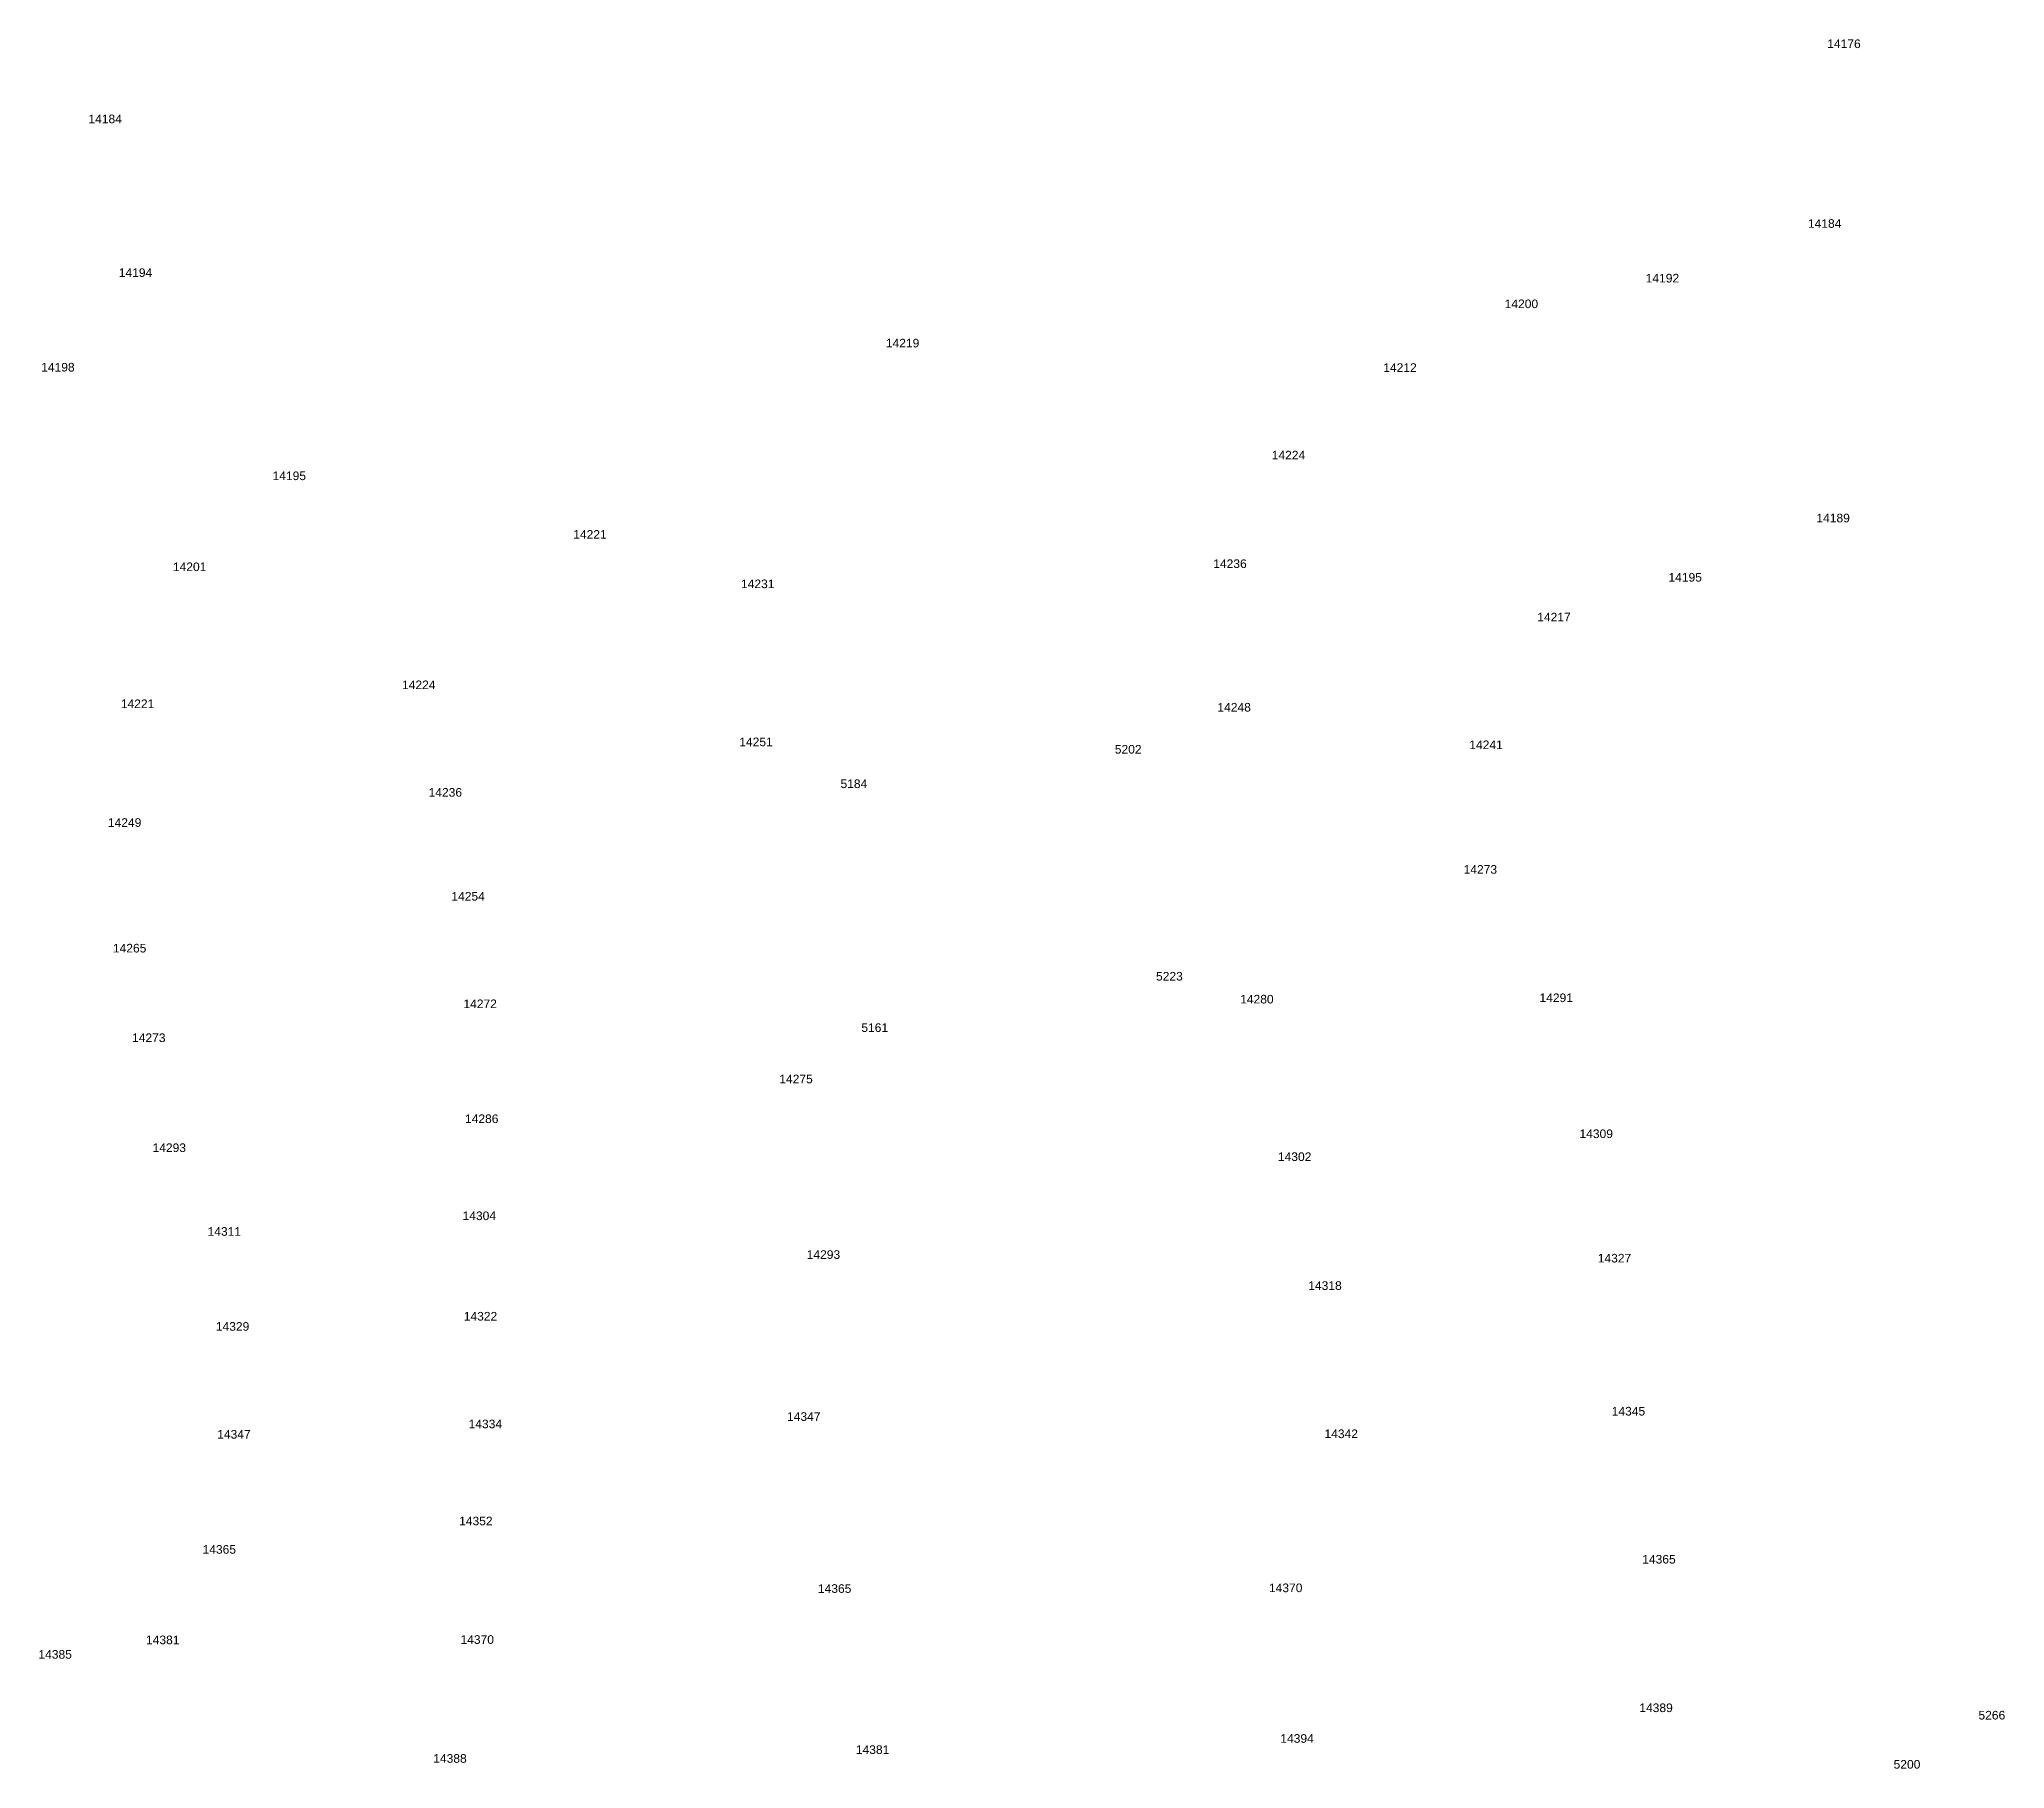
# Model space of a CAD drawing. Header units: feet. Extents: x 865220 to 2781189, y -2240498 to 970979.
# Drawn here: x 2775757 to 2776897, y 963188 to 964191 of the extents above; entities that cross this region are included whole.
import ezdxf

# ---------------------------------------------------------------- set-up
doc = ezdxf.new("R2010")
doc.units = ezdxf.units.FT
doc.header["$LTSCALE"] = 0.015
doc.header["$MEASUREMENT"] = 0
doc.layers.add('NOTES', color=7, linetype='Continuous')
doc.layers.add('Scott County Addresses', color=7, linetype='Continuous')
doc.styles.add('Dimensions 100', font='arial.ttf')

# ---------------------------------------------------------------- blocks, each defined once
blk = doc.blocks.new('ACMAP_ANN_TEMPLATE_Scott County Address')
at = {"layer": 'Scott County Addresses', "style": 'Dimensions 100'}
blk.add_attdef('ScottCountyAddress', (0, 0), '', height=50, dxfattribs=at)

msp = doc.modelspace()

# ---------------------------------------------------------------- hatches: boundary and pattern name
at = {"layer": 'NOTES', "lineweight": 5, "ltscale": 50}
h = msp.add_hatch(dxfattribs=at)
h.set_pattern_fill('ANSI31', color=1, scale=200)
h.set_pattern_definition([(45, (-77373.197, -38338.257), (-17.67766953, 17.67766953), [])])
edge = h.paths.add_edge_path()
edge.add_arc((-36684104.4, 974184.5), 39453460.3, 359.97783818, 359.97815546)
edge.add_line((2769353.1, 959142.5), (2769353.1, 959142.5))
edge.add_line((2769353.1, 959142.5), (2769353.2, 959362.5))
edge.add_line((2769353.2, 959362.5), (2770280.2, 959367.3))
edge.add_line((2770280.2, 959367.3), (2770301.1, 958927.5))
edge.add_line((2770301.1, 958927.5), (2770012.9, 958926))
edge.add_line((2770012.9, 958926), (2769897.9, 958925.4))
edge.add_line((2769897.9, 958925.4), (2769552.9, 958923.9))
edge.add_line((2769552.9, 958923.9), (2769353, 958924.1))

# ---------------------------------------------------------------- block references
at = {"layer": 'Scott County Addresses', "lineweight": 5, "xscale": 0.1, "yscale": 0.1, "zscale": 0.1}
for p, values in [((2776794, 964186.3), {'ScottCountyAddress': '14176'}), ((2775785.5, 964142.7), {'ScottCountyAddress': '14184'}), ((2776782.8, 964082), {'ScottCountyAddress': '14184'}), ((2775803.1, 964053.5), {'ScottCountyAddress': '14194'}), ((2776688.7, 964050.3), {'ScottCountyAddress': '14192'}), ((2776606.9, 964035.4), {'ScottCountyAddress': '14200'}), ((2776248, 964012.6), {'ScottCountyAddress': '14219'}), ((2775758.1, 963998.6), {'ScottCountyAddress': '14198'}), ((2776536.5, 963998.4), {'ScottCountyAddress': '14212'}), ((2776471.8, 963947.6), {'ScottCountyAddress': '14224'}), ((2775892.3, 963935.6), {'ScottCountyAddress': '14195'}), ((2776787.7, 963911.1), {'ScottCountyAddress': '14189'}), ((2776066.7, 963901.6), {'ScottCountyAddress': '14221'}), ((2775834.5, 963882.8), {'ScottCountyAddress': '14201'}), ((2776437.9, 963884.6), {'ScottCountyAddress': '14236'}), ((2776701.9, 963876.7), {'ScottCountyAddress': '14195'}), ((2776164, 963872.9), {'ScottCountyAddress': '14231'}), ((2776625.8, 963853.6), {'ScottCountyAddress': '14217'}), ((2775967.4, 963814.3), {'ScottCountyAddress': '14224'}), ((2775804.3, 963803.3), {'ScottCountyAddress': '14221'}), ((2776440.3, 963801.3), {'ScottCountyAddress': '14248'}), ((2776163, 963781.2), {'ScottCountyAddress': '14251'}), ((2776380.8, 963776.9), {'ScottCountyAddress': '5202'}), ((2776586.4, 963779.5), {'ScottCountyAddress': '14241'}), ((2775982.8, 963751.9), {'ScottCountyAddress': '14236'}), ((2776221.7, 963756.9), {'ScottCountyAddress': '5184'}), ((2775796.8, 963734.4), {'ScottCountyAddress': '14249'}), ((2776583.1, 963707.2), {'ScottCountyAddress': '14273'}), ((2775996, 963691.6), {'ScottCountyAddress': '14254'}), ((2775799.7, 963661.5), {'ScottCountyAddress': '14265'}), ((2776404.7, 963645.2), {'ScottCountyAddress': '5223'}), ((2776003, 963629.2), {'ScottCountyAddress': '14272'}), ((2776453.5, 963631.9), {'ScottCountyAddress': '14280'}), ((2776627.1, 963632.7), {'ScottCountyAddress': '14291'}), ((2776233.8, 963615.4), {'ScottCountyAddress': '5161'}), ((2775810.8, 963609.5), {'ScottCountyAddress': '14273'}), ((2776186.2, 963585.6), {'ScottCountyAddress': '14275'}), ((2776003.9, 963562.5), {'ScottCountyAddress': '14286'}), ((2775822.7, 963545.7), {'ScottCountyAddress': '14293'}), ((2776650.3, 963553.8), {'ScottCountyAddress': '14309'}), ((2776475.4, 963540.5), {'ScottCountyAddress': '14302'}), ((2776002.5, 963506.2), {'ScottCountyAddress': '14304'}), ((2775854.6, 963497.1), {'ScottCountyAddress': '14311'}), ((2776202.1, 963483.7), {'ScottCountyAddress': '14293'}), ((2776660.9, 963481.6), {'ScottCountyAddress': '14327'}), ((2776493, 963465.7), {'ScottCountyAddress': '14318'}), ((2776003.2, 963447.9), {'ScottCountyAddress': '14322'}), ((2775859.4, 963442), {'ScottCountyAddress': '14329'}), ((2776006, 963385.4), {'ScottCountyAddress': '14334'}), ((2776190.7, 963389.7), {'ScottCountyAddress': '14347'}), ((2776669, 963392.8), {'ScottCountyAddress': '14345'}), ((2775860.2, 963379.4), {'ScottCountyAddress': '14347'}), ((2776502.4, 963379.7), {'ScottCountyAddress': '14342'}), ((2776000.5, 963329.1), {'ScottCountyAddress': '14352'}), ((2775851.7, 963312.6), {'ScottCountyAddress': '14365'}), ((2776686.7, 963306.9), {'ScottCountyAddress': '14365'}), ((2776208.6, 963289.9), {'ScottCountyAddress': '14365'}), ((2776470.2, 963290.3), {'ScottCountyAddress': '14370'}), ((2775818.9, 963260.1), {'ScottCountyAddress': '14381'}), ((2776001.3, 963260.3), {'ScottCountyAddress': '14370'}), ((2775756.5, 963251.7), {'ScottCountyAddress': '14385'}), ((2776685, 963220.7), {'ScottCountyAddress': '14389'}), ((2776881.7, 963216.4), {'ScottCountyAddress': '5266'}), ((2776230.6, 963196.4), {'ScottCountyAddress': '14381'}), ((2776476.8, 963202.9), {'ScottCountyAddress': '14394'}), ((2775985.5, 963191.3), {'ScottCountyAddress': '14388'}), ((2776832.5, 963187.9), {'ScottCountyAddress': '5200'})]:
    msp.add_blockref('ACMAP_ANN_TEMPLATE_Scott County Address', p, dxfattribs=at).add_auto_attribs(values)

doc.saveas('drawing.dxf')
